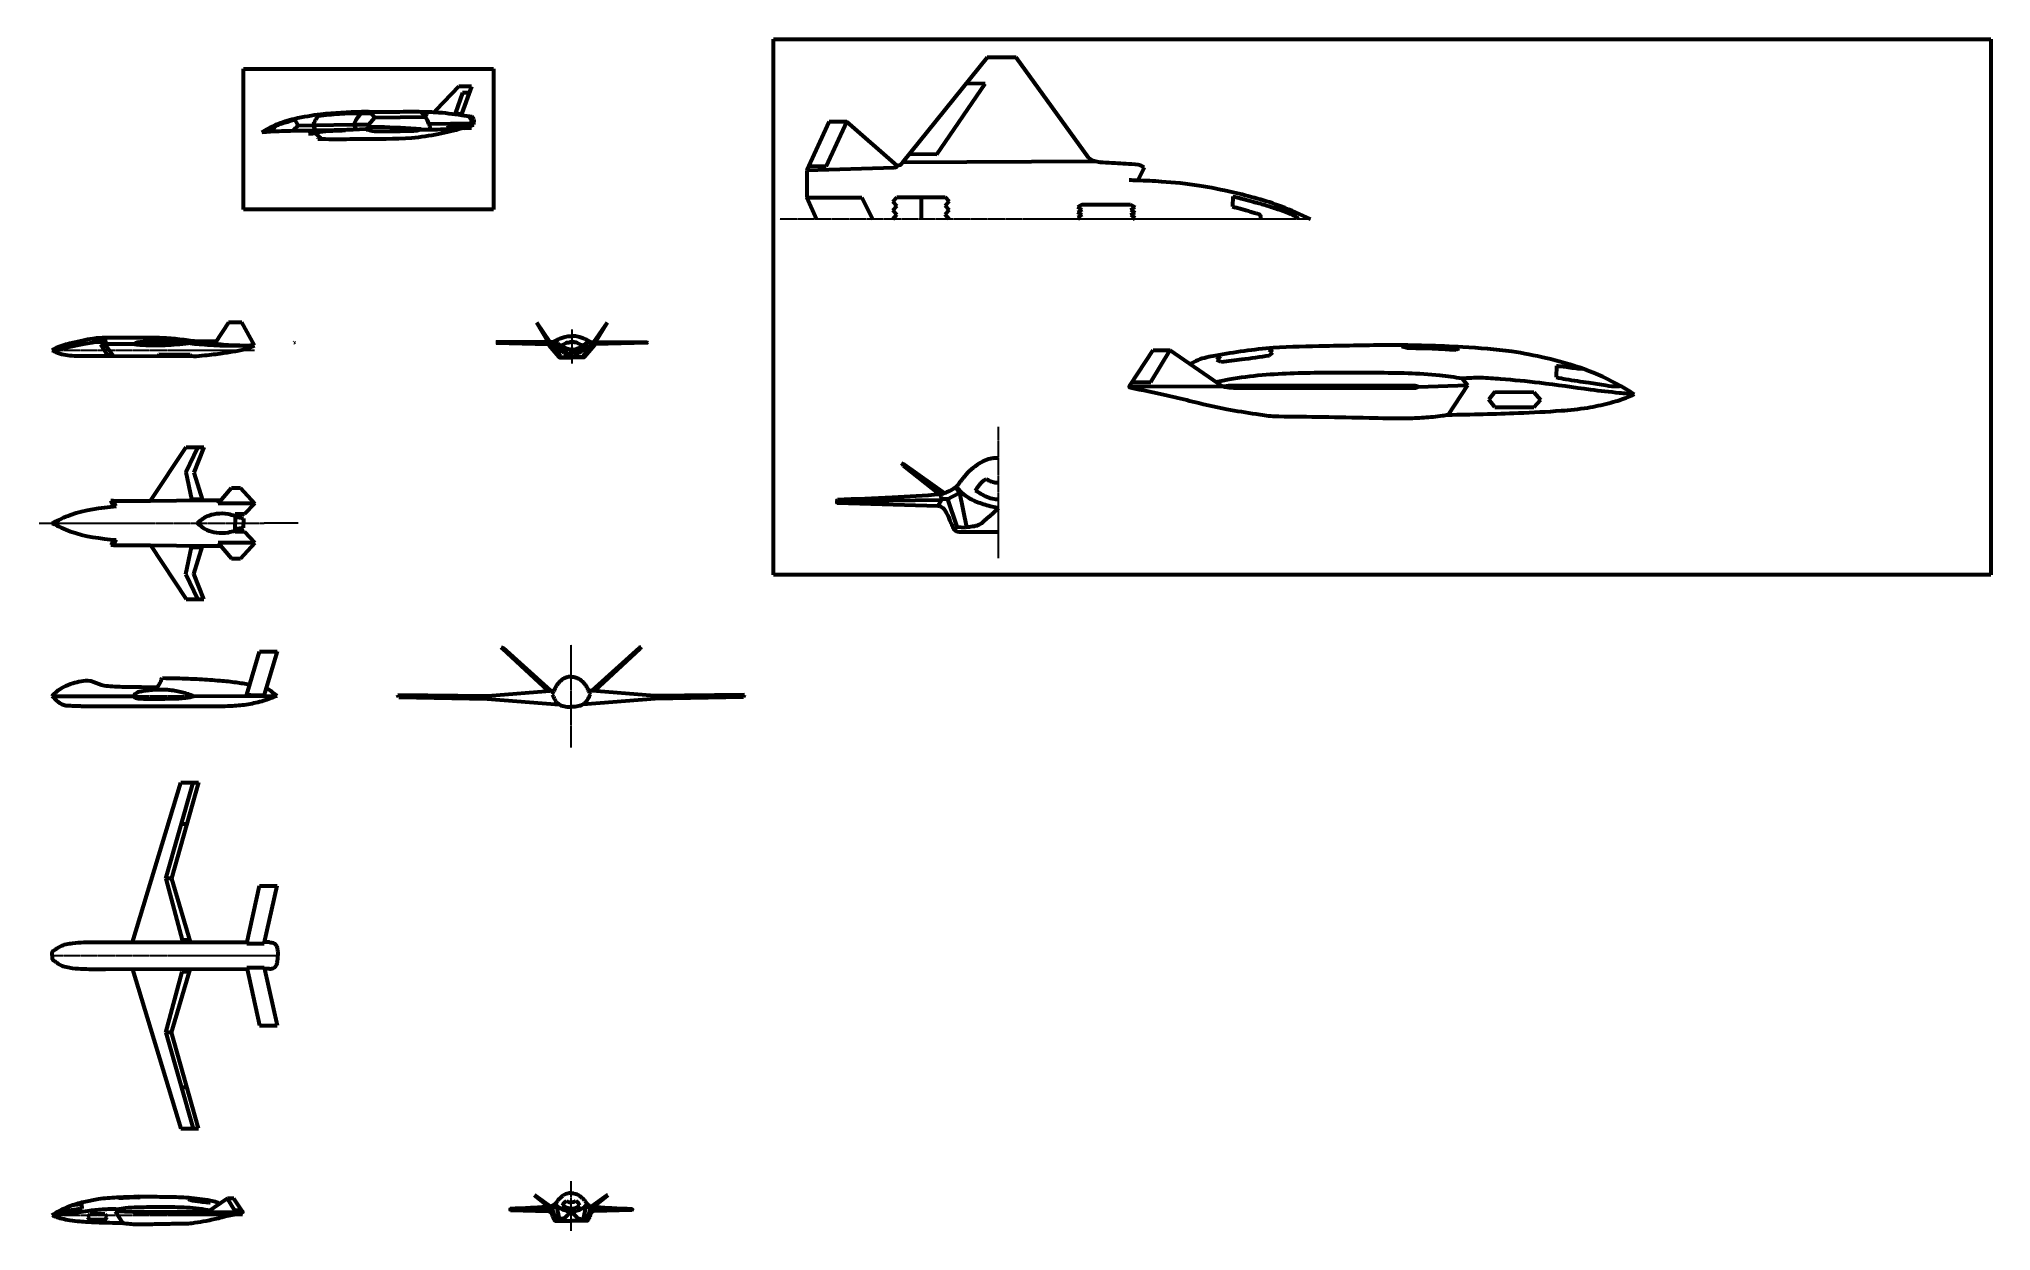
# Model space of a CAD drawing. Header units: millimetres. Extents: x 24294 to 1932156, y -475559 to 1027176.
# Drawn here: x 66943 to 179779, y -39383 to 29520 of the extents above; entities that cross this region are included whole.
import ezdxf

# ---------------------------------------------------------------- set-up
doc = ezdxf.new("R2010")
doc.units = ezdxf.units.MM
doc.linetypes.add('CENTER', pattern=[2, 1.25, -0.25, 0.25, -0.25])
doc.layers.add('_axes (Оси)', color=6, linetype='CENTER', lineweight=30)
doc.layers.add('_basic (Основной)', color=4, linetype='Continuous', lineweight=60)
picture_1 = doc.add_image_def('image1.jpg', size_in_pixel=(1024, 576))
picture_2 = doc.add_image_def('image2.jpg', size_in_pixel=(3000, 1320))

msp = doc.modelspace()

# ---------------------------------------------------------------- linework, layer by layer
at = {"layer": '_axes (Оси)', "transparency": 33554687}
for p, q in [((140446.343, 19113.343), (109766.987, 19113.343)), ((97734.313, 12725.638), (97734.313, 10770.429)), ((67704.313, 11537.036), (79404.331, 11537.036)), ((122416.125, -499.121), (122416.125, 7110.15)), ((66943.143, 1537.036), (79966.093, 1537.036)), ((81921.302, 1537.036), (79966.093, 1537.036)), ((97704.313, -11433.128), (97704.313, -5493.693)), ((67704.313, -8463.41), (80704.299, -8444.346)), ((67704.313, -23463.857), (80752.136, -23463.857)), ((67704.313, -23463.857), (80752.136, -23463.857)), ((97704.313, -39382.533), (97704.313, -36508.941)), ((67704.313, -38463.857), (78710.665, -38463.857))]:
    msp.add_line(p, q, dxfattribs=at)
at = {"layer": '_basic (Основной)', "transparency": 33554687}
for p, q in [((121753.411, 28455.829), (116864.543, 22379.176)), ((123427.082, 28455.829), (121753.411, 28455.829)), ((127619.882, 22639.363), (123427.082, 28455.829)), ((91219.917, 26777.092), (89896.498, 25399.404)), ((91427.188, 26407.849), (91026.433, 25245.862)), ((91937.343, 26771.285), (91219.917, 26777.092)), ((91937.343, 26771.285), (91376.783, 25228.347)), ((91805.304, 26407.849), (91427.188, 26407.849)), ((118841.106, 22850.635), (121628.155, 26929.433)), ((121628.155, 26929.433), (120536.605, 26943.391)), ((81931.715, 24524.841), (81718.069, 24913.682)), ((86008.826, 24588.747), (86357.003, 24976.93)), ((86357.003, 24976.93), (89281.64, 25020.609)), ((89896.498, 25399.404), (89799.937, 25298.883)), ((91026.433, 25245.862), (91376.783, 25177.659)), ((91376.783, 25228.347), (91376.783, 25126.97)), ((91939.184, 24842.636), (91737.74, 25075.636)), ((91939.184, 24664.108), (91939.184, 24842.636)), ((92090.819, 24859.77), (91968.761, 25042.44)), ((92084.942, 24570.297), (92090.819, 24859.77)), ((80652.82, 24519.629), (80630.685, 24570.261)), ((81931.715, 24524.841), (82792.179, 24538.328)), ((82909.617, 24185.919), (82520.841, 24067.597)), ((82520.841, 24067.597), (82769.25, 24058.554)), ((82769.25, 24058.554), (82962.836, 24079.99)), ((82792.179, 24538.328), (85151.578, 24575.31)), ((82792.179, 24538.328), (82910.613, 24245.684)), ((83243.466, 23785.263), (83066.257, 23769.747)), ((83066.257, 23769.747), (83067.882, 23751.185)), ((83980.415, 24226.788), (83980.081, 24269.348)), ((85151.578, 24575.31), (86008.826, 24588.747)), ((85281.833, 24304.975), (85151.578, 24575.31)), ((86008.826, 24588.747), (86101.509, 24418.094)), ((89486.19, 24620.559), (91939.184, 24664.108)), ((90525.32, 24388.674), (91544.047, 24366.78)), ((91544.047, 24366.78), (91941.863, 24392.386)), ((91941.863, 24392.386), (91869.081, 24539.931)), ((91939.184, 24664.108), (91939.184, 24528.317)), ((112623.461, 24733.366), (111318.135, 21923.382)), ((113644.171, 24733.366), (112441.549, 22159.234)), ((113644.171, 24733.366), (112623.461, 24733.366)), ((116549.778, 22195.747), (113644.171, 24733.366)), ((118841.106, 22850.635), (117257.821, 22868.004)), ((116392.453, 22074.187), (111318.135, 21923.382)), ((111318.135, 21923.382), (111318.135, 20361.496)), ((112441.549, 22159.234), (111437.181, 22179.653)), ((128030.693, 22431.422), (116864.543, 22379.176)), ((130824.664, 22087.615), (130457.343, 21342.58)), ((111318.135, 20361.496), (111881.19, 19113.343)), ((111318.135, 20361.496), (114508.548, 20361.496)), ((114508.548, 20361.496), (115131.909, 19113.343)), ((116303.512, 20129.807), (116532.968, 20381.017)), ((116532.968, 20381.017), (119324.945, 20381.017)), ((117928.957, 20381.017), (117928.957, 19113.343)), ((119554.402, 20129.807), (119324.945, 20381.017)), ((135958.579, 20415.338), (135943.831, 19834.399)), ((116303.285, 19113.343), (116532.968, 19376.177)), ((116303.512, 20129.807), (116532.968, 19878.597)), ((116303.512, 19627.387), (116532.968, 19878.597)), ((116303.512, 19627.387), (116532.968, 19376.177)), ((119554.402, 20129.807), (119324.945, 19878.597)), ((119554.402, 19627.387), (119324.945, 19878.597)), ((119554.402, 19627.387), (119324.945, 19376.177)), ((119554.629, 19113.343), (119324.945, 19376.177)), ((127236.657, 19946.445), (126976.986, 19797.279)), ((127236.657, 19648.112), (126976.986, 19797.279)), ((127236.657, 19648.112), (126976.986, 19498.945)), ((127236.657, 19349.778), (126976.986, 19498.945)), ((127236.657, 19349.778), (126976.986, 19200.611)), ((127128.903, 19113.343), (126976.986, 19200.611)), ((127236.657, 19946.445), (130042.87, 19946.445)), ((130042.87, 19946.445), (130302.541, 19797.279)), ((130042.87, 19648.112), (130302.541, 19797.279)), ((130042.87, 19648.112), (130302.541, 19498.945)), ((130042.87, 19349.778), (130302.541, 19498.945)), ((130042.87, 19349.778), (130302.541, 19200.611)), ((130150.624, 19113.343), (130302.541, 19200.611)), ((77889.713, 13136.327), (77128.669, 11954.24)), ((78665.614, 13137.65), (77889.713, 13136.327)), ((79404.331, 11810.036), (78665.137, 13137.65)), ((95692.425, 13136.989), (96380.079, 12003.895)), ((95692.425, 13136.989), (96477.219, 12004.188)), ((99776.201, 13136.989), (98991.407, 12004.188)), ((99776.201, 13136.989), (99088.547, 12003.895)), ((67704.313, 11537.036), (67734.313, 11537.036)), ((70512.176, 11862.346), (70690.52, 12031.92)), ((70897.329, 11267.613), (70512.176, 11862.346)), ((70888.278, 12037.946), (70736.337, 11891.834)), ((70736.337, 11891.834), (71217.845, 11232.73)), ((70736.337, 11891.834), (72420.812, 11891.834)), ((70935.533, 12271.285), (72926.452, 12271.285)), ((75810.515, 11902.754), (75571.016, 11947.474)), ((81715.491, 11994.801), (81691.657, 11979.17)), ((81691.657, 11979.17), (81721.356, 11958.966)), ((96375.376, 11936.862), (93341.922, 11979.17)), ((96614.033, 12004.601), (93365.756, 11994.801)), ((93371.621, 11958.966), (96380.656, 11886.702)), ((96400.185, 11907.248), (96375.376, 11936.862)), ((96380.656, 11886.702), (96400.185, 11907.248)), ((96380.656, 11886.702), (96405.565, 11860.231)), ((96415.192, 11828.5), (96994.142, 11140.859)), ((96775.018, 12021.632), (96585.178, 11895.017)), ((96585.178, 11895.017), (97065.902, 11199.989)), ((98883.448, 11895.017), (98402.724, 11199.989)), ((99053.434, 11828.5), (98474.484, 11140.859)), ((98693.608, 12021.632), (98883.448, 11895.017)), ((98854.593, 12004.601), (102102.87, 11994.801)), ((99087.971, 11886.702), (99063.061, 11860.231)), ((99068.441, 11907.248), (99093.25, 11936.862)), ((99087.971, 11886.702), (99068.441, 11907.248)), ((102097.005, 11958.966), (99087.971, 11886.702)), ((99093.25, 11936.862), (102126.704, 11979.17)), ((102126.704, 11979.17), (102097.005, 11958.966)), ((102102.87, 11994.801), (102126.704, 11979.17)), ((130010.887, 9502.639), (131345.737, 11526.648)), ((131217.358, 9675.778), (132333.858, 11526.648)), ((131345.737, 11526.648), (132333.858, 11526.648)), ((132333.858, 11526.648), (135372.659, 9428.921)), ((138053.824, 11545.152), (138258.357, 11660.549)), ((138261.684, 11403.792), (138053.824, 11545.152)), ((138067.39, 11235.645), (138261.684, 11403.792)), ((145722.618, 11737.617), (146009.36, 11816.169)), ((145994.88, 11659.862), (145722.618, 11737.617)), ((148867.199, 11555.24), (149041.05, 11623.894)), ((149041.05, 11623.894), (148872.331, 11727.265)), ((70773.327, 11210.741), (75867.066, 11186.106)), ((71217.845, 11232.73), (70897.329, 11267.613)), ((73866.576, 11277.194), (73819.188, 11196.01)), ((75689.014, 11272.248), (73866.576, 11277.194)), ((75749.781, 11186.673), (75689.014, 11272.248)), ((97065.902, 11199.989), (97112.758, 11132.244)), ((97074.496, 11108.328), (97734.313, 11108.328)), ((97112.758, 11132.244), (97539.481, 11132.244)), ((98394.13, 11108.328), (97734.313, 11108.328)), ((98355.868, 11132.244), (97929.145, 11132.244)), ((98402.724, 11199.989), (98355.868, 11132.244)), ((135024.53, 10966.675), (135247.109, 11183.674)), ((135282.744, 10861.191), (135024.53, 10966.675)), ((135247.109, 11183.674), (135095.907, 11241.855)), ((154664.896, 10623.185), (154644.946, 9965.054)), ((135372.659, 9428.921), (129975.891, 9423.3)), ((130125.074, 9675.778), (130125.074, 9675.778)), ((130125.074, 9675.778), (131217.358, 9675.778)), ((146684.592, 9405.68), (149512.204, 9505.645)), ((149512.204, 9505.645), (148387.777, 7779.8)), ((149201.554, 9898.438), (149512.204, 9505.645)), ((151107.905, 9121.051), (150761.386, 8683.492)), ((151107.905, 9121.051), (153361.626, 9104.347)), ((153361.626, 9104.347), (153737.706, 8672.462)), ((151104.653, 8243.376), (150761.386, 8683.492)), ((151104.653, 8243.376), (153358.435, 8243.376)), ((153358.435, 8243.376), (153737.706, 8672.462)), ((73385.208, 2816.351), (75449.808, 5928.38)), ((75429.188, 4483.08), (76114.202, 5928.38)), ((75449.808, 5928.38), (76476.186, 5928.38)), ((76476.186, 5928.38), (75886.897, 4471.837)), ((116809.023, 4999.729), (116892.061, 4868.339)), ((116809.023, 4999.729), (116965.214, 4929.064)), ((116892.061, 4868.339), (119009.978, 3181.662)), ((116965.214, 4929.064), (119296.167, 3268.979)), ((75429.188, 4483.08), (75748.861, 2929.441)), ((75886.897, 4471.837), (76398.135, 2855.191)), ((77298.069, 2673.051), (78073.074, 3578.925)), ((78073.074, 3578.925), (78585.148, 3578.925)), ((78585.148, 3578.925), (79415.217, 2673.051)), ((71254.202, 2816.351), (71091.619, 2816.351)), ((71241.061, 2494.542), (71091.619, 2816.351)), ((71396.175, 2510.738), (71254.202, 2816.351)), ((71254.202, 2816.351), (73385.208, 2816.351)), ((73385.208, 2816.351), (76398.135, 2855.191)), ((75748.861, 2929.441), (76374.655, 2929.441)), ((76398.135, 2855.191), (77453.896, 2855.191)), ((79415.217, 2673.051), (77298.069, 2673.051)), ((79415.217, 2673.051), (78811.244, 2045.641)), ((119090.627, 2862.318), (113053.401, 2794.178)), ((113107.376, 2701.049), (118906.747, 2538.627)), ((119090.627, 2862.318), (118906.747, 2538.627)), ((119163.278, 2915.594), (119090.627, 2862.318)), ((119450.448, 2915.594), (119163.278, 2915.594)), ((119450.448, 2915.594), (120146.394, 3293.777)), ((119450.448, 2915.594), (119998.869, 1329.162)), ((120146.394, 3293.777), (120557.527, 1293.423)), ((78275.59, 1883.743), (78275.59, 2045.641)), ((78811.244, 2045.641), (78275.59, 2045.641)), ((78766.68, 1812.134), (78275.59, 1883.743)), ((78275.59, 1883.743), (78275.59, 1537.036)), ((78275.59, 1190.329), (78275.59, 1537.036)), ((78766.68, 1261.938), (78275.59, 1190.329)), ((78275.59, 1190.329), (78275.59, 1028.431)), ((78766.68, 1812.134), (78766.68, 1537.036)), ((78766.68, 1261.938), (78766.68, 1537.036)), ((119998.869, 1329.162), (119844.67, 1158.633)), ((119998.869, 1329.162), (120503.16, 1288.595)), ((71241.061, 579.53), (71091.619, 257.722)), ((71254.202, 257.722), (71091.619, 257.722)), ((71396.175, 563.334), (71254.202, 257.722)), ((71254.202, 257.722), (73385.208, 257.722)), ((73385.208, 257.722), (75449.808, -2854.308)), ((73385.208, 257.722), (76398.135, 218.882)), ((75429.188, -1409.007), (75748.861, 144.632)), ((75748.861, 144.632), (76374.655, 144.632)), ((75886.897, -1397.764), (76398.135, 218.882)), ((76398.135, 218.882), (77453.896, 218.882)), ((77298.069, 401.022), (78073.074, -504.852)), ((79415.217, 401.022), (77298.069, 401.022)), ((78811.244, 1028.431), (78275.59, 1028.431)), ((78585.148, -504.852), (79415.217, 401.022)), ((79415.217, 401.022), (78811.244, 1028.431)), ((120127.645, 1034.084), (122416.125, 1034.084)), ((78073.074, -504.852), (78585.148, -504.852)), ((75429.188, -1409.007), (76114.202, -2854.308)), ((76476.186, -2854.308), (75886.897, -1397.764)), ((75449.808, -2854.308), (76476.186, -2854.308)), ((93665.184, -5625.085), (93771.709, -5676.003)), ((93665.184, -5625.085), (93720.206, -5720.659)), ((101743.443, -5625.085), (101636.917, -5676.003)), ((101743.443, -5625.085), (101688.42, -5720.659)), ((78962.98, -8376.26), (79696.95, -5890.17)), ((79696.95, -5890.17), (80705.479, -5890.17)), ((80705.479, -5890.17), (79964.214, -8380.942)), ((93720.206, -5720.659), (96353.236, -8161.575)), ((93771.709, -5676.003), (96507.445, -8148.439)), ((101636.917, -5676.003), (98901.181, -8148.439)), ((101688.42, -5720.659), (99055.39, -8161.575)), ((67704.313, -8463.41), (72429.711, -8470.199)), ((75892.128, -8459.149), (80704.299, -8444.346)), ((87678.683, -8396.07), (92882.203, -8457.259)), ((87742.781, -8530.751), (87678.683, -8396.07)), ((87742.781, -8530.751), (92856.186, -8628.27)), ((92856.186, -8628.27), (97014.171, -8942.244)), ((92882.203, -8457.259), (96712.92, -8130.935)), ((102552.44, -8628.27), (98394.455, -8942.244)), ((102526.423, -8457.259), (98695.706, -8130.935)), ((107729.943, -8396.07), (102526.423, -8457.259)), ((107665.845, -8530.751), (102552.44, -8628.27)), ((107665.845, -8530.751), (107729.943, -8396.07)), ((69379.562, -9051.04), (76249.957, -9047.467)), ((72347.294, -22678.25), (75132.128, -13459.705)), ((74263.725, -19001.134), (75845.955, -13459.705)), ((76156.465, -13459.705), (74591.99, -19001.134)), ((75132.128, -13459.705), (76156.465, -13459.705)), ((75164.638, -15845.876), (75482.793, -15845.876)), ((74591.99, -19001.134), (74263.725, -19001.134)), ((74263.725, -19001.134), (75223.744, -22544.962)), ((74591.99, -19001.134), (75687.747, -22675.379)), ((78956.131, -22767.357), (79696.95, -19424.728)), ((79696.95, -19424.728), (80705.479, -19424.728)), ((79964.214, -22767.357), (80705.479, -19424.728)), ((75223.744, -22544.962), (75648.853, -22544.962)), ((70783.68, -22679.532), (78973.207, -22690.31)), ((78956.131, -22767.357), (79964.214, -22767.357)), ((80268.772, -22692.015), (79980.88, -22692.204)), ((70783.68, -24248.182), (78973.207, -24237.404)), ((72347.294, -24241.159), (75132.128, -33459.705)), ((74263.725, -27918.276), (75223.744, -24374.447)), ((74591.99, -27918.276), (75687.747, -24244.03)), ((75223.744, -24374.447), (75648.853, -24374.447)), ((78956.131, -24160.357), (79696.95, -27502.987)), ((78956.131, -24160.357), (79964.214, -24160.357)), ((79964.214, -24160.357), (80705.479, -27502.987)), ((80268.772, -24235.699), (79980.88, -24235.51)), ((74591.99, -27918.276), (74263.725, -27918.276)), ((74263.725, -27918.276), (75845.955, -33459.705)), ((76156.465, -33459.705), (74591.99, -27918.276)), ((79696.95, -27502.987), (80705.479, -27502.987)), ((75164.638, -31073.533), (75482.793, -31073.533)), ((75132.128, -33459.705), (76156.465, -33459.705)), ((69400.239, -37842.541), (69407.773, -38091.08)), ((71463.434, -38116.237), (71346.119, -38264.573)), ((71346.119, -38264.573), (71770.752, -38916.327)), ((72413.949, -38302.324), (71346.119, -38264.573)), ((71524.047, -37464.63), (71587.763, -37425.593)), ((71589.701, -37490.557), (71524.047, -37464.63)), ((72777.232, -37421.683), (72668.946, -37392.019)), ((72674.414, -37451.047), (72777.232, -37421.683)), ((75594.805, -37547.75), (75673.302, -37494.367)), ((75668.179, -37611.25), (75594.805, -37547.75)), ((75673.302, -37494.367), (75596.061, -37450.788)), ((77833.41, -37501.354), (76685.827, -38293.547)), ((76685.827, -38293.547), (78723.881, -38295.67)), ((76719.782, -37752.66), (76817.295, -37712.825)), ((76733.24, -37630.876), (76790.34, -37608.905)), ((76817.295, -37712.825), (76733.24, -37630.876)), ((78206.568, -37501.354), (77833.41, -37501.354)), ((78255.049, -38200.323), (77833.41, -37501.354)), ((78710.665, -38265.708), (78206.568, -37501.354)), ((78667.543, -38200.323), (78255.049, -38200.323)), ((78667.543, -38200.323), (78667.543, -38200.323)), ((96448.46, -38113.107), (94168.541, -38138.84)), ((94188.924, -38174.009), (96379.019, -38235.347)), ((95586.827, -37305.928), (95618.186, -37355.546)), ((95586.827, -37305.928), (95645.812, -37332.614)), ((95618.186, -37355.546), (96418.004, -37992.509)), ((95645.812, -37332.614), (96526.081, -37959.534)), ((96448.46, -38113.107), (96379.019, -38235.347)), ((96475.896, -38092.988), (96448.46, -38113.107)), ((96584.344, -38092.988), (96475.896, -38092.988)), ((96584.344, -38092.988), (96847.164, -37950.17)), ((96584.344, -38092.988), (96791.452, -38692.094)), ((96847.164, -37950.17), (97002.425, -38705.59)), ((98561.462, -37950.17), (98406.201, -38705.59)), ((98824.282, -38092.988), (98561.462, -37950.17)), ((98824.282, -38092.988), (98617.174, -38692.094)), ((98824.282, -38092.988), (98932.73, -38092.988)), ((99762.814, -37332.614), (98882.545, -37959.534)), ((98932.73, -38092.988), (98960.166, -38113.107)), ((98960.166, -38113.107), (101240.085, -38138.84)), ((98960.166, -38113.107), (99029.607, -38235.347)), ((99790.44, -37355.546), (98990.622, -37992.509)), ((101219.702, -38174.009), (99029.607, -38235.347)), ((99821.799, -37305.928), (99762.814, -37332.614)), ((99821.799, -37305.928), (99790.44, -37355.546)), ((69892.41, -38416.12), (69750.386, -38579.219)), ((69893.615, -38741.261), (69750.386, -38579.219)), ((70743.513, -38409.812), (69892.41, -38416.12)), ((70744.741, -38741.261), (69893.615, -38741.261)), ((70743.513, -38409.812), (70874.374, -38575.054)), ((70744.741, -38741.261), (70874.374, -38575.054)), ((96791.452, -38692.094), (96733.22, -38756.493)), ((96791.452, -38692.094), (96981.894, -38707.413)), ((96840.083, -38803.528), (97704.313, -38803.528)), ((98568.543, -38803.528), (97704.313, -38803.528)), ((98617.174, -38692.094), (98426.732, -38707.413)), ((98617.174, -38692.094), (98675.407, -38756.493))]:
    msp.add_line(p, q, dxfattribs=at)
for points in [[(79819.756, 24141.37), (80630.986, 24570.392), (81713.906, 24912.696), (83239.397, 25182.846), (85574.762, 25324.965)], [(85574.762, 25324.965), (87126.925, 25319.158), (88900.374, 25322.109), (89875.025, 25294.504), (91380.173, 25126.493), (91968.761, 25042.44)], [(79819.756, 24141.37), (80311.615, 24177.599), (81630.242, 24223.791), (82909.942, 24245.671), (85842.836, 24321.374)], [(83243.466, 23785.263), (83072.812, 23920.338), (82909.617, 24185.919)], [(85842.836, 24321.374), (86093.506, 24415.994), (86608.634, 24450.548), (89040.74, 24325.658)], [(85842.836, 24321.374), (86051.69, 24247.792), (86636.436, 24190.393), (87390.705, 24188.203), (88495.324, 24221.044), (88892.463, 24264.165), (89040.74, 24325.658)], [(90525.32, 24388.674), (91051.523, 24493.002), (91586.993, 24536.885), (91869.081, 24539.931)], [(130824.664, 22087.615), (130628.355, 22203.191), (130476.431, 22241.832), (129771.592, 22302.616), (129147.351, 22344.018), (128431.956, 22379.902), (128191.64, 22404.743), (127876.762, 22479.268), (127619.882, 22639.363)], [(116549.778, 22195.747), (116510.274, 22114.175), (116392.453, 22074.187)], [(116864.543, 22379.176), (116800.093, 22301.164), (116717.85, 22226.12), (116549.778, 22195.747)], [(140446.343, 19113.343), (138750.262, 19840.843), (135967.197, 20650.375), (134001.749, 21038.401), (131826.766, 21273.573), (130437.409, 21343.212), (129958.328, 21356.268)], [(135958.579, 20415.338), (136431.104, 20307.404), (137031.885, 20145.511), (137713.67, 19956.63), (138408.963, 19740.772), (139023.243, 19531.653), (139536.266, 19295.556), (139649.537, 19227.188), (139686.108, 19190.637), (139709.389, 19113.343)], [(135943.831, 19834.399), (136159.921, 19775.748), (136442.721, 19695.768), (136709.505, 19623.785), (137010.969, 19535.808), (137283.089, 19453.164), (137456.506, 19402.509), (137501.856, 19378.513), (137536.535, 19322.53), (137560.544, 19215.888), (137560.544, 19113.343)], [(67704.313, 11537.036), (67851.395, 11628.458), (68726.863, 11932.004), (69434.649, 12097.758), (70054.6, 12216.907), (70935.533, 12271.285)], [(67704.313, 11537.036), (68099.237, 11599.834), (68779.482, 11745.672), (69525.543, 11903.326), (70008.225, 11984.098), (70888.278, 12037.946)], [(67704.313, 11537.036), (67926.611, 11423.514), (68845.539, 11222.283), (69407.516, 11198.878), (70160.524, 11203.911), (70773.327, 11210.741)], [(72420.812, 11891.834), (72543.482, 11959.436), (72747.751, 12008.92)], [(72420.812, 11891.834), (72613.141, 11865.976), (73304.855, 11826.745), (74219.646, 11826.2), (75571.016, 11947.474)], [(72747.751, 12008.92), (73054.235, 12032.339), (73828.1, 12045.93), (74632.566, 12025), (74974.251, 12004.221), (75571.016, 11947.474)], [(72926.452, 12271.285), (73488.815, 12270.394), (74555.199, 12224.301), (75567.762, 12110.53), (76020.874, 12055.574)], [(79404.331, 11810.036), (79062.55, 11794.305), (77767.246, 11780.157), (76353.174, 11853.237), (75810.515, 11902.754)], [(75867.066, 11186.106), (76524.432, 11236.277), (77533.552, 11364.084), (78305.098, 11485.14), (79013.753, 11648.757), (79404.331, 11810.036)], [(76020.874, 12055.574), (76207.725, 12052.49), (77209.058, 12049.539)], [(77128.669, 11954.24), (77249.271, 11908.166), (77452.109, 11871.781), (78006.015, 11830.199), (79404.331, 11810.036)], [(96414.96, 11872.497), (96406.713, 11862.782), (96404.4, 11847.76), (96415.192, 11828.5)], [(96414.96, 11872.497), (96615.712, 12005.523), (96769.043, 12079.894), (97043.719, 12210.339), (97276.809, 12288.679), (97440.637, 12325.945), (97734.313, 12353.437)], [(97539.481, 11132.244), (97448.337, 11233.639), (97358.504, 11326.039), (97234.574, 11422.371), (97069.259, 11579.335), (96925.002, 11761.514), (96850.755, 11898.914), (96807.478, 11988.693), (96777.315, 12019.493), (96760.267, 12039.808), (96756.988, 12058.156), (96769.043, 12079.894)], [(97734.313, 11537.036), (97520.209, 11601.362), (97097.027, 11773.574), (96769.043, 12079.894)], [(97100.193, 11771.552), (97101.156, 11792.606), (97114.161, 11804.345), (97159.469, 11820.696), (97209.811, 11837.886), (97283.646, 11880.232), (97437.761, 11966.724), (97456.22, 11975.109), (97514.533, 11981.398), (97574.524, 11983.494), (97663.881, 12008.231), (97694.725, 12013.852), (97716.959, 12019.302), (97734.313, 12019.302)], [(97114.424, 11739.43), (97105.493, 11753.258), (97100.193, 11771.552)], [(97587.616, 11240.584), (97453.845, 11388.243), (97212.257, 11642.654), (97114.424, 11739.43)], [(97734.313, 11537.036), (97700.272, 11496.197), (97623.216, 11342.814), (97587.616, 11240.584), (97570.349, 11108.328)], [(99053.667, 11872.497), (98852.914, 12005.523), (98699.583, 12079.894), (98424.907, 12210.339), (98191.817, 12288.679), (98027.989, 12325.945), (97734.313, 12353.437)], [(97734.313, 11537.036), (97948.417, 11601.362), (98371.599, 11773.574), (98699.583, 12079.894)], [(98368.433, 11771.552), (98367.47, 11792.606), (98354.465, 11804.345), (98309.157, 11820.696), (98258.815, 11837.886), (98184.98, 11880.232), (98030.865, 11966.724), (98012.406, 11975.109), (97954.093, 11981.398), (97894.102, 11983.494), (97804.745, 12008.231), (97773.901, 12013.852), (97751.667, 12019.302), (97734.313, 12019.302)], [(97734.313, 11537.036), (97768.354, 11496.197), (97845.411, 11342.814), (97881.01, 11240.584), (97898.277, 11108.328)], [(97881.01, 11240.584), (98014.782, 11388.243), (98256.369, 11642.654), (98354.202, 11739.43)], [(97929.145, 11132.244), (98020.289, 11233.639), (98110.122, 11326.039), (98234.052, 11422.371), (98399.367, 11579.335), (98543.625, 11761.514), (98617.871, 11898.914), (98661.148, 11988.693), (98691.311, 12019.493), (98708.36, 12039.808), (98711.638, 12058.156), (98699.583, 12079.894)], [(98354.202, 11739.43), (98363.134, 11753.258), (98368.433, 11771.552)], [(99053.667, 11872.497), (99061.913, 11862.782), (99064.226, 11847.76), (99053.434, 11828.5)], [(159155.707, 8977.941), (158381.755, 9452.301), (156266.294, 10431.957), (154046.653, 11073.173), (152084.78, 11449.962), (149246.971, 11707.768), (145013.958, 11821.887), (141312.197, 11767.593), (138280.925, 11662.265), (134936.753, 11213.607), (133946.097, 10960.958), (133466.25, 10723.78)], [(145994.88, 11659.862), (146900.729, 11655.315), (147861.208, 11618.925), (148867.199, 11555.24)], [(96994.142, 11140.859), (97011.303, 11126.151), (97043.481, 11112.203), (97074.496, 11108.328)], [(98474.484, 11140.859), (98457.323, 11126.151), (98425.145, 11112.203), (98394.13, 11108.328)], [(149201.554, 9898.438), (147923.085, 10068.384), (144229.733, 10218.007), (141340.841, 10223.104), (137641.605, 10085.009), (135745.015, 9835.631), (134998.399, 9687.278)], [(135282.744, 10861.191), (136473.011, 11008.035), (138067.39, 11235.645)], [(154664.896, 10623.185), (154984.703, 10603.985), (155330.808, 10553.981), (155810.352, 10491.474), (156191.541, 10458.822)], [(130021.832, 9356.039), (129989.612, 9380.201), (129976.643, 9434.212), (130010.887, 9502.639)], [(138603.702, 7692.203), (138268.041, 7707.712), (137298.877, 7828.343), (135604.471, 8107.637), (133454.529, 8593.876), (132111.894, 8914.877), (130021.832, 9356.039)], [(146684.592, 9405.68), (146551.35, 9350.214), (146421.1, 9335.581), (146181.266, 9337.966), (145720.963, 9337.901), (145291.48, 9337.84), (144770.615, 9337.765), (144300.634, 9337.698), (143879.097, 9337.638), (143096.074, 9337.526), (142698.763, 9337.47), (142374.132, 9337.423), (142179.762, 9337.396), (141896.319, 9337.355), (141617.719, 9337.315), (141259.165, 9337.264), (140832.113, 9337.203), (140473.644, 9337.152), (139913.834, 9337.072), (139385.137, 9336.997), (138700.93, 9336.899), (138004.284, 9336.8), (137276.534, 9336.696), (136449.267, 9336.578), (135871.454, 9348.493), (135372.612, 9428.921)], [(146684.592, 9405.68), (146551.342, 9461.126), (146421.09, 9475.741), (146181.256, 9473.321), (145720.953, 9473.321), (145291.47, 9473.321), (144770.605, 9473.321), (144300.625, 9473.321), (143879.088, 9473.321), (143096.064, 9473.321), (142698.754, 9473.321), (142374.123, 9473.321), (142179.753, 9473.321), (141896.309, 9473.321), (141617.709, 9473.321), (141259.156, 9473.321), (140832.103, 9473.321), (140473.635, 9473.321), (139913.824, 9473.321), (139385.127, 9473.321), (138700.92, 9473.321), (138004.274, 9473.321), (137276.524, 9473.321), (136449.257, 9473.321), (135814.809, 9473.321), (135372.659, 9428.921)], [(159155.707, 8977.941), (158300.836, 9055.873), (156633.125, 9242.228), (153686.642, 9641.566), (151431.621, 9860.334), (150286.061, 9929.554), (149201.554, 9898.438)], [(154644.946, 9965.054), (155208.786, 9858.024), (156530.657, 9662.172), (157518.939, 9503.825), (158216.399, 9453.876), (158347.71, 9471.937)], [(159155.707, 8977.941), (158672.662, 8762.652), (157696.357, 8457.427), (156452.803, 8190.358), (154925.627, 8021.395), (152458.602, 7884.584), (148387.777, 7779.8)], [(148387.777, 7779.8), (148077.998, 7733.474), (147004.768, 7623.827), (145945.244, 7579.283), (143825.309, 7610.086), (141162.912, 7657.937), (138603.702, 7692.203)], [(122416.125, 5299.292), (122168.941, 5293.422), (121939.854, 5255.854), (121542.581, 5118.35), (121179.326, 4898.594), (120719.619, 4542.457), (120355.247, 4134.695), (120204.875, 3944.514), (120031.969, 3712.813), (119885.948, 3570.639), (119580.406, 3391.437), (119359.852, 3293.477), (119046.639, 3183.952)], [(122416.125, 2401.794), (122141.054, 2457.71), (121342.45, 2681.367), (120620.149, 3032.099), (120182.701, 3392.999), (119954.874, 3630.8)], [(120146.394, 3293.777), (120060.991, 3415.547), (119954.874, 3630.8)], [(121085.258, 3411.68), (121307.355, 3755.685), (121690.457, 4094.142)], [(122416.125, 2890.123), (122162.405, 2917.866), (121751.538, 3039.932), (121401.177, 3214.802), (121085.258, 3411.68)], [(121690.457, 4094.142), (121859.484, 4005.096), (122044.337, 3927.176), (122223.855, 3886.99), (122416.125, 3881.699)], [(67704.313, 1537.036), (68768.154, 2018.114), (71396.175, 2510.738)], [(113099.562, 2883.789), (113065.942, 2849.971), (113055.139, 2767.466), (113067.484, 2725.823), (113107.376, 2701.049)], [(119046.639, 3183.952), (116251.266, 3019.664), (113099.562, 2883.789)], [(118906.747, 2538.627), (119079.596, 2493.745), (119284.032, 2308.678), (119507.897, 1898.184), (119700.489, 1432.1), (119790.924, 1249.435), (119839.027, 1166.757), (119892.901, 1105.226), (119960.245, 1066.771), (120127.645, 1034.084)], [(119163.278, 2915.594), (119115.241, 3004.631), (119077.705, 3090.404), (119046.639, 3183.952)], [(122416.125, 2401.794), (122202.089, 2208.637), (121907.067, 1944.316), (121606.955, 1679.995), (121352.629, 1471.589), (121098.294, 1369.927), (120721.889, 1308.931), (120503.16, 1288.595)], [(67704.313, 1537.036), (68768.154, 1055.958), (71396.175, 563.334)], [(76096.724, 1537.036), (76641.93, 1930.037), (77197.132, 2083.052), (77872.269, 2071.06), (78275.59, 1964.692)], [(76096.724, 1537.036), (76641.93, 1144.036), (77197.132, 991.02), (77872.269, 1003.012), (78275.59, 1109.38)], [(67704.313, -8463.41), (67953.38, -8208.472), (68367.414, -7925.036), (68903.712, -7710.245), (69369.709, -7605.86), (69898.477, -7577.495), (70089.294, -7641.732), (70712.633, -7846.486), (71182.647, -7896.67)], [(71182.647, -7896.67), (71749.089, -7922.281), (73202.742, -7938.387), (73799.029, -7944.829)], [(73754.893, -8022.643), (73799.029, -7944.829), (73925.862, -7730.273), (74061.37, -7415.122)], [(74061.37, -7415.122), (74899.716, -7428.729), (76222.482, -7480.571), (77406.657, -7564.826), (78343.616, -7665.269), (79115.965, -7791.701)], [(97704.313, -7343.056), (97540.145, -7357.736), (97331.24, -7419.717), (97150.079, -7535.525), (96972.183, -7708.42), (96839.577, -7890.085), (96764.501, -8023.834), (96673.105, -8219.565), (96607.822, -8367.994)], [(97704.313, -7343.056), (97868.481, -7357.736), (98077.386, -7419.717), (98258.547, -7535.525), (98436.443, -7708.42), (98569.05, -7890.085), (98644.125, -8023.834), (98735.521, -8219.565), (98800.804, -8367.994)], [(67704.313, -8463.41), (67875.39, -8639.578), (68093.474, -8824.94), (68317.673, -8947.156), (68552.063, -9008.264), (68664.163, -9014.375), (68894.476, -9016.412), (69226.699, -9018.449), (69324.531, -9028.634), (69379.562, -9051.04)], [(72429.711, -8470.199), (72439.478, -8409.984), (72506.22, -8324.606), (72614.342, -8252.568), (72873.301, -8173.86), (73054.839, -8143.178), (73255.065, -8119.165), (73489.959, -8094.282), (73825.271, -8090.013), (74239.605, -8085.744), (74511.753, -8099.305), (74873.08, -8159.221), (75215.799, -8229.864), (75892.128, -8459.149)], [(72429.711, -8470.199), (72460.077, -8526.122), (72547.381, -8572.791), (72795.081, -8607.286), (73207.236, -8617.431), (73769.636, -8617.431), (74634.967, -8607.261), (75415.002, -8564.662), (75892.128, -8459.149)], [(76249.957, -9047.467), (77119.562, -9041.365), (77861.933, -9034.77), (78242.374, -9014.901), (79143.117, -8906.086), (80034.516, -8681.76), (80704.299, -8444.346)], [(79964.214, -8380.942), (79916.857, -8411.18), (79831.351, -8425.641), (79655.077, -8426.956), (79418.292, -8426.956), (79249.911, -8424.326), (78962.98, -8376.26)], [(80704.299, -8444.346), (80588.076, -8372.818), (80335.91, -8158.386), (80073.953, -8012.203)], [(96607.822, -8367.994), (96681.503, -8515.187), (96762.796, -8668.419), (96857.544, -8804.594), (96952.215, -8897.151), (97029.392, -8951.656), (97225.937, -9031.872), (97385.436, -9065.81), (97704.313, -9079.179)], [(98800.804, -8367.994), (98727.123, -8515.187), (98645.83, -8668.419), (98551.082, -8804.594), (98456.411, -8897.151), (98379.234, -8951.656), (98182.689, -9031.872), (98023.19, -9065.81), (97704.313, -9079.179)], [(67704.313, -23463.857), (67704.313, -23281.58), (67914.418, -23091.957), (68198.678, -22910.581), (68503.537, -22811.648), (68886.67, -22741.571), (69525.225, -22696.226), (70783.68, -22679.532)], [(67704.313, -23463.857), (67704.313, -23646.135), (67914.418, -23835.757), (68198.678, -24017.134), (68503.537, -24116.066), (68886.67, -24186.144), (69525.225, -24231.488), (70783.68, -24248.182)], [(80268.772, -22692.015), (80404.588, -22710.153), (80549.172, -22767.332), (80682.358, -22949.531), (80735.433, -23186.867), (80752.136, -23463.857)], [(80268.772, -24235.699), (80404.588, -24217.561), (80549.172, -24160.382), (80682.358, -23978.184), (80735.433, -23740.847), (80752.136, -23463.857)], [(97704.313, -37192.8), (97610.966, -37195.017), (97524.452, -37209.204), (97374.425, -37261.131), (97237.244, -37344.121), (97063.638, -37478.614), (96926.036, -37632.602), (96869.249, -37704.423), (96803.952, -37791.923), (96748.808, -37845.615), (96633.422, -37913.289), (96550.131, -37950.283), (96431.848, -37991.644)], [(97704.313, -37192.8), (97797.66, -37195.017), (97884.174, -37209.204), (98034.201, -37261.131), (98171.382, -37344.121), (98344.988, -37478.614), (98482.59, -37632.602), (98539.378, -37704.423), (98604.674, -37791.923), (98659.818, -37845.615), (98775.204, -37913.289), (98858.495, -37950.283), (98976.778, -37991.644)], [(67704.313, -38463.857), (67996.591, -38284.718), (68795.481, -37914.757), (69633.714, -37672.606), (70374.603, -37530.314), (71446.283, -37432.956), (73044.853, -37389.859), (74442.799, -37410.363), (75587.539, -37450.139), (76850.444, -37619.572), (77224.559, -37714.984), (77405.77, -37804.552)], [(67704.313, -38463.857), (68027.149, -38434.427), (68656.95, -38364.051), (69769.67, -38213.243), (70621.264, -38130.627), (71053.877, -38104.486), (71463.434, -38116.237)], [(69407.773, -38091.08), (69194.842, -38131.499), (68695.646, -38205.462), (68322.428, -38265.26), (68059.037, -38284.123), (68009.448, -38277.303)], [(69400.239, -37842.541), (69279.466, -37849.792), (69148.761, -37868.676), (68967.665, -37892.281), (68823.711, -37904.612)], [(71463.434, -38116.237), (71946.24, -38052.058), (73341.01, -37995.554), (74431.982, -37993.629), (75828.974, -38045.78), (76545.209, -38139.956), (76827.163, -38195.981)], [(72674.414, -37451.047), (72332.326, -37452.764), (71969.607, -37466.507), (71589.701, -37490.557)], [(72413.949, -38302.324), (72464.27, -38281.385), (72513.458, -38275.866), (72604.03, -38276.78), (72777.861, -38276.78), (72940.052, -38276.78), (73136.753, -38276.78), (73314.238, -38276.78), (73473.429, -38276.78), (73769.133, -38276.78), (73919.175, -38276.78), (74041.769, -38276.78), (74115.172, -38276.78), (74222.212, -38276.78), (74327.424, -38276.78), (74462.829, -38276.78), (74624.103, -38276.78), (74759.476, -38276.78), (74970.885, -38276.78), (75170.544, -38276.78), (75428.93, -38276.78), (75692.014, -38276.78), (75966.844, -38276.78), (76279.256, -38276.78), (76518.852, -38276.78), (76685.827, -38293.547)], [(72413.949, -38302.324), (72464.267, -38323.271), (72513.455, -38328.797), (72604.026, -38327.896), (72777.857, -38327.921), (72940.048, -38327.944), (73136.75, -38327.972), (73314.235, -38327.997), (73473.425, -38328.02), (73769.129, -38328.062), (73919.171, -38328.083), (74041.766, -38328.101), (74115.168, -38328.111), (74222.209, -38328.127), (74327.42, -38328.142), (74462.826, -38328.161), (74624.099, -38328.184), (74759.473, -38328.203), (74970.881, -38328.233), (75170.541, -38328.262), (75428.927, -38328.299), (75692.011, -38328.336), (75966.841, -38328.375), (76279.253, -38328.42), (76497.46, -38323.92), (76685.844, -38293.547)], [(75465.644, -38949.408), (75592.404, -38943.551), (75958.403, -38897.995), (76598.284, -38792.522), (77410.196, -38608.897), (77917.233, -38487.673), (78706.532, -38321.071)], [(76719.782, -37752.66), (76270.286, -37697.205), (75668.179, -37611.25)], [(78706.532, -38321.071), (78718.699, -38311.946), (78723.597, -38291.549), (78710.665, -38265.708)], [(94185.973, -38104.999), (94173.277, -38117.77), (94169.197, -38148.928), (94173.859, -38164.654), (94188.924, -38174.009)], [(96431.848, -37991.644), (95376.194, -38053.687), (94185.973, -38104.999)], [(96379.019, -38235.347), (96444.295, -38252.296), (96521.498, -38322.186), (96606.04, -38477.206), (96678.771, -38653.22), (96712.923, -38722.202), (96731.089, -38753.425), (96751.434, -38776.662), (96776.866, -38791.184), (96840.083, -38803.528)], [(96475.896, -38092.988), (96457.755, -38059.364), (96443.58, -38026.972), (96431.848, -37991.644)], [(97704.313, -38287.021), (97600.434, -38265.905), (97298.847, -38181.442), (97026.074, -38048.99), (96860.875, -37912.699), (96774.837, -37822.895)], [(96847.164, -37950.17), (96814.912, -37904.184), (96774.837, -37822.895)], [(97704.313, -38287.021), (97623.483, -38359.966), (97512.07, -38459.785), (97398.735, -38559.604), (97302.691, -38638.307), (97206.642, -38676.699), (97064.496, -38699.734), (96981.894, -38707.413)], [(97201.72, -37905.644), (97285.593, -37775.733), (97430.269, -37647.917)], [(97704.313, -38102.607), (97608.497, -38092.13), (97453.336, -38046.032), (97321.024, -37979.994), (97201.72, -37905.644)], [(97430.269, -37647.917), (97494.101, -37681.545), (97563.91, -37710.97), (97631.704, -37726.146), (97704.313, -37728.144)], [(97978.357, -37647.917), (97914.525, -37681.545), (97844.716, -37710.97), (97776.923, -37726.146), (97704.313, -37728.144)], [(97704.313, -38287.021), (97808.192, -38265.905), (98109.779, -38181.442), (98382.552, -38048.99), (98547.751, -37912.699), (98633.789, -37822.895)], [(97704.313, -38102.607), (97800.129, -38092.13), (97955.29, -38046.032), (98087.602, -37979.994), (98206.906, -37905.644)], [(97704.313, -38287.021), (97785.143, -38359.966), (97896.556, -38459.785), (98009.891, -38559.604), (98105.936, -38638.307), (98201.984, -38676.699), (98344.13, -38699.734), (98426.732, -38707.413)], [(98206.906, -37905.644), (98123.033, -37775.733), (97978.357, -37647.917)], [(98561.462, -37950.17), (98593.714, -37904.184), (98633.789, -37822.895)], [(99029.607, -38235.347), (98964.332, -38252.296), (98887.128, -38322.186), (98802.587, -38477.206), (98729.856, -38653.22), (98695.703, -38722.202), (98677.537, -38753.425), (98657.192, -38776.662), (98631.76, -38791.184), (98568.543, -38803.528)], [(98932.73, -38092.988), (98950.871, -38059.364), (98965.046, -38026.972), (98976.778, -37991.644)], [(98976.778, -37991.644), (100032.432, -38053.687), (101222.653, -38104.999)], [(101222.653, -38104.999), (101235.349, -38117.77), (101239.429, -38148.928), (101234.767, -38164.654), (101219.702, -38174.009)], [(67704.313, -38463.857), (67886.732, -38545.159), (68255.427, -38660.426), (68725.047, -38761.283), (69301.775, -38825.09), (70233.431, -38876.756), (71770.752, -38916.327)], [(71770.752, -38916.327), (71887.738, -38933.822), (72293.036, -38975.23), (72693.158, -38992.051), (73493.738, -38980.418), (74499.175, -38962.348), (75465.644, -38949.408)]]:
    msp.add_spline(points, degree=3, dxfattribs=at)
for points, knots in [([(80652.82, 24519.629), (80817.92, 24580.213), (81176.8, 24711.906), (81545.829, 24811.427), (81745.579, 24863.613)], [0, 0, 0, 0, 527.3123028814, 1146.2291833558, 1146.2291833558, 1146.2291833558, 1146.2291833558]), ([(82792.179, 24538.328), (82829.491, 24632.726), (82902.842, 24818.304), (83050.269, 25025.175), (83150.599, 25137.568), (83186.463, 25176.463)], [0, 0, 0, 0, 303.5313971201, 596.71935794, 755.4589700124, 755.4589700124, 755.4589700124, 755.4589700124]), ([(83083.996, 25060.09), (83068.818, 25072.442), (83032.158, 25102.276), (82995.056, 25131.554), (82973.236, 25148.61)], [0, 0, 0, 0, 58.7067146443, 141.7917525204, 141.7917525204, 141.7917525204, 141.7917525204]), ([(86137.63, 25207.982), (85935.539, 25211.335), (85319.919, 25221.548), (84298.364, 25205.615), (83485.611, 25109.725), (83083.996, 25060.09)], [0, 0, 0, 0, 606.432370556, 1847.3410137312, 3060.532968425, 3060.532968425, 3060.532968425, 3060.532968425]), ([(85151.578, 24575.31), (85197.457, 24678.282), (85300.385, 24909.296), (85457.604, 25107.266), (85546.694, 25215.807)], [0, 0, 0, 0, 336.8150723172, 755.6358169477, 755.6358169477, 755.6358169477, 755.6358169477]), ([(86357.003, 24976.93), (86287.564, 25058.34), (86175.112, 25190.176), (86033.667, 25287.457), (85977.727, 25322.477)], [0, 0, 0, 0, 318.6061212944, 515.9586949853, 515.9586949853, 515.9586949853, 515.9586949853]), ([(89572.646, 24296.017), (89567.039, 24359.845), (89553.081, 24472.86), (89443.727, 24712.926), (89310.96, 25028.334), (89105.708, 25229.324), (89000.861, 25321.305)], [50.9717700442, 50.9717700442, 50.9717700442, 50.9717700442, 241.3936787249, 391.3883490183, 838.4175870074, 1251.7384731574, 1251.7384731574, 1251.7384731574, 1251.7384731574]), ([(89281.64, 25020.609), (89307.65, 25080.077), (89355.415, 25189.287), (89437.128, 25274.787), (89476.082, 25312.517)], [0, 0, 0, 0, 192.691142756, 353.8665502876, 353.8665502876, 353.8665502876, 353.8665502876]), ([(80331.057, 24178.823), (80367.493, 24218.533), (80473.331, 24333.464), (80581.779, 24445.946), (80652.82, 24519.629)], [47.5627413215, 47.5627413215, 47.5627413215, 47.5627413215, 209.2374004859, 516.2783148287, 516.2783148287, 516.2783148287, 516.2783148287]), ([(81639.867, 24223.968), (81666.963, 24260.779), (81752.973, 24371.246), (81859.73, 24462.984), (81931.715, 24524.841)], [98.038004485, 98.038004485, 98.038004485, 98.038004485, 234.9408755019, 518.3497217312, 518.3497217312, 518.3497217312, 518.3497217312]), ([(82936.917, 24130.221), (83007.523, 24136.582), (83328.818, 24165.725), (83901.568, 24236.417), (84407.454, 24241.074), (84661.408, 24243.411)], [19.9653163255, 19.9653163255, 19.9653163255, 19.9653163255, 232.6546422512, 987.8526518065, 1749.1145275417, 1749.1145275417, 1749.1145275417, 1749.1145275417]), ([(83066.257, 23751.185), (83344.06, 23745.027), (84168.748, 23726.745), (85974.592, 23771.379), (88031.418, 23722.972), (89984.775, 24000.424), (90937.909, 24246.764), (91382.354, 24370.255)], [0, 0, 0, 0, 833.4998177212, 2474.3280902222, 5419.8251673141, 6990.2428969356, 8373.2591820181, 8373.2591820181, 8373.2591820181, 8373.2591820181]), ([(88970.434, 24293.868), (89168.37, 24294.004), (89910.064, 24296.218), (90651.681, 24309.283), (91195.386, 24318.86)], [3109.2744665774, 3109.2744665774, 3109.2744665774, 3109.2744665774, 3703.0856574846, 5334.4020522846, 5334.4020522846, 5334.4020522846, 5334.4020522846])]:
    msp.add_open_spline(points, degree=3, knots=knots, dxfattribs=at)
for points in [[(85861.145, 24296.149), (85876.804, 24296.163), (85892.463, 24296.177), (85908.121, 24296.191)], [(91882.807, 24512.107), (91950.193, 24531.468), (92017.568, 24550.882), (92084.942, 24570.297)]]:
    msp.add_open_spline(points, degree=3, dxfattribs=at)

# ---------------------------------------------------------------- pictures from other files: only their frames are drawn
image = msp.add_image(picture_2, insert=(109394.972, -1448.811), size_in_units=(70384.189, 30969.043), dxfattribs=at)
image.dxf.flags = 7
image = msp.add_image(picture_1, insert=(78762.538, 19661.479), size_in_units=(14459.8, 8133.638), dxfattribs=at)
image.dxf.flags = 7

doc.saveas('drawing.dxf')
